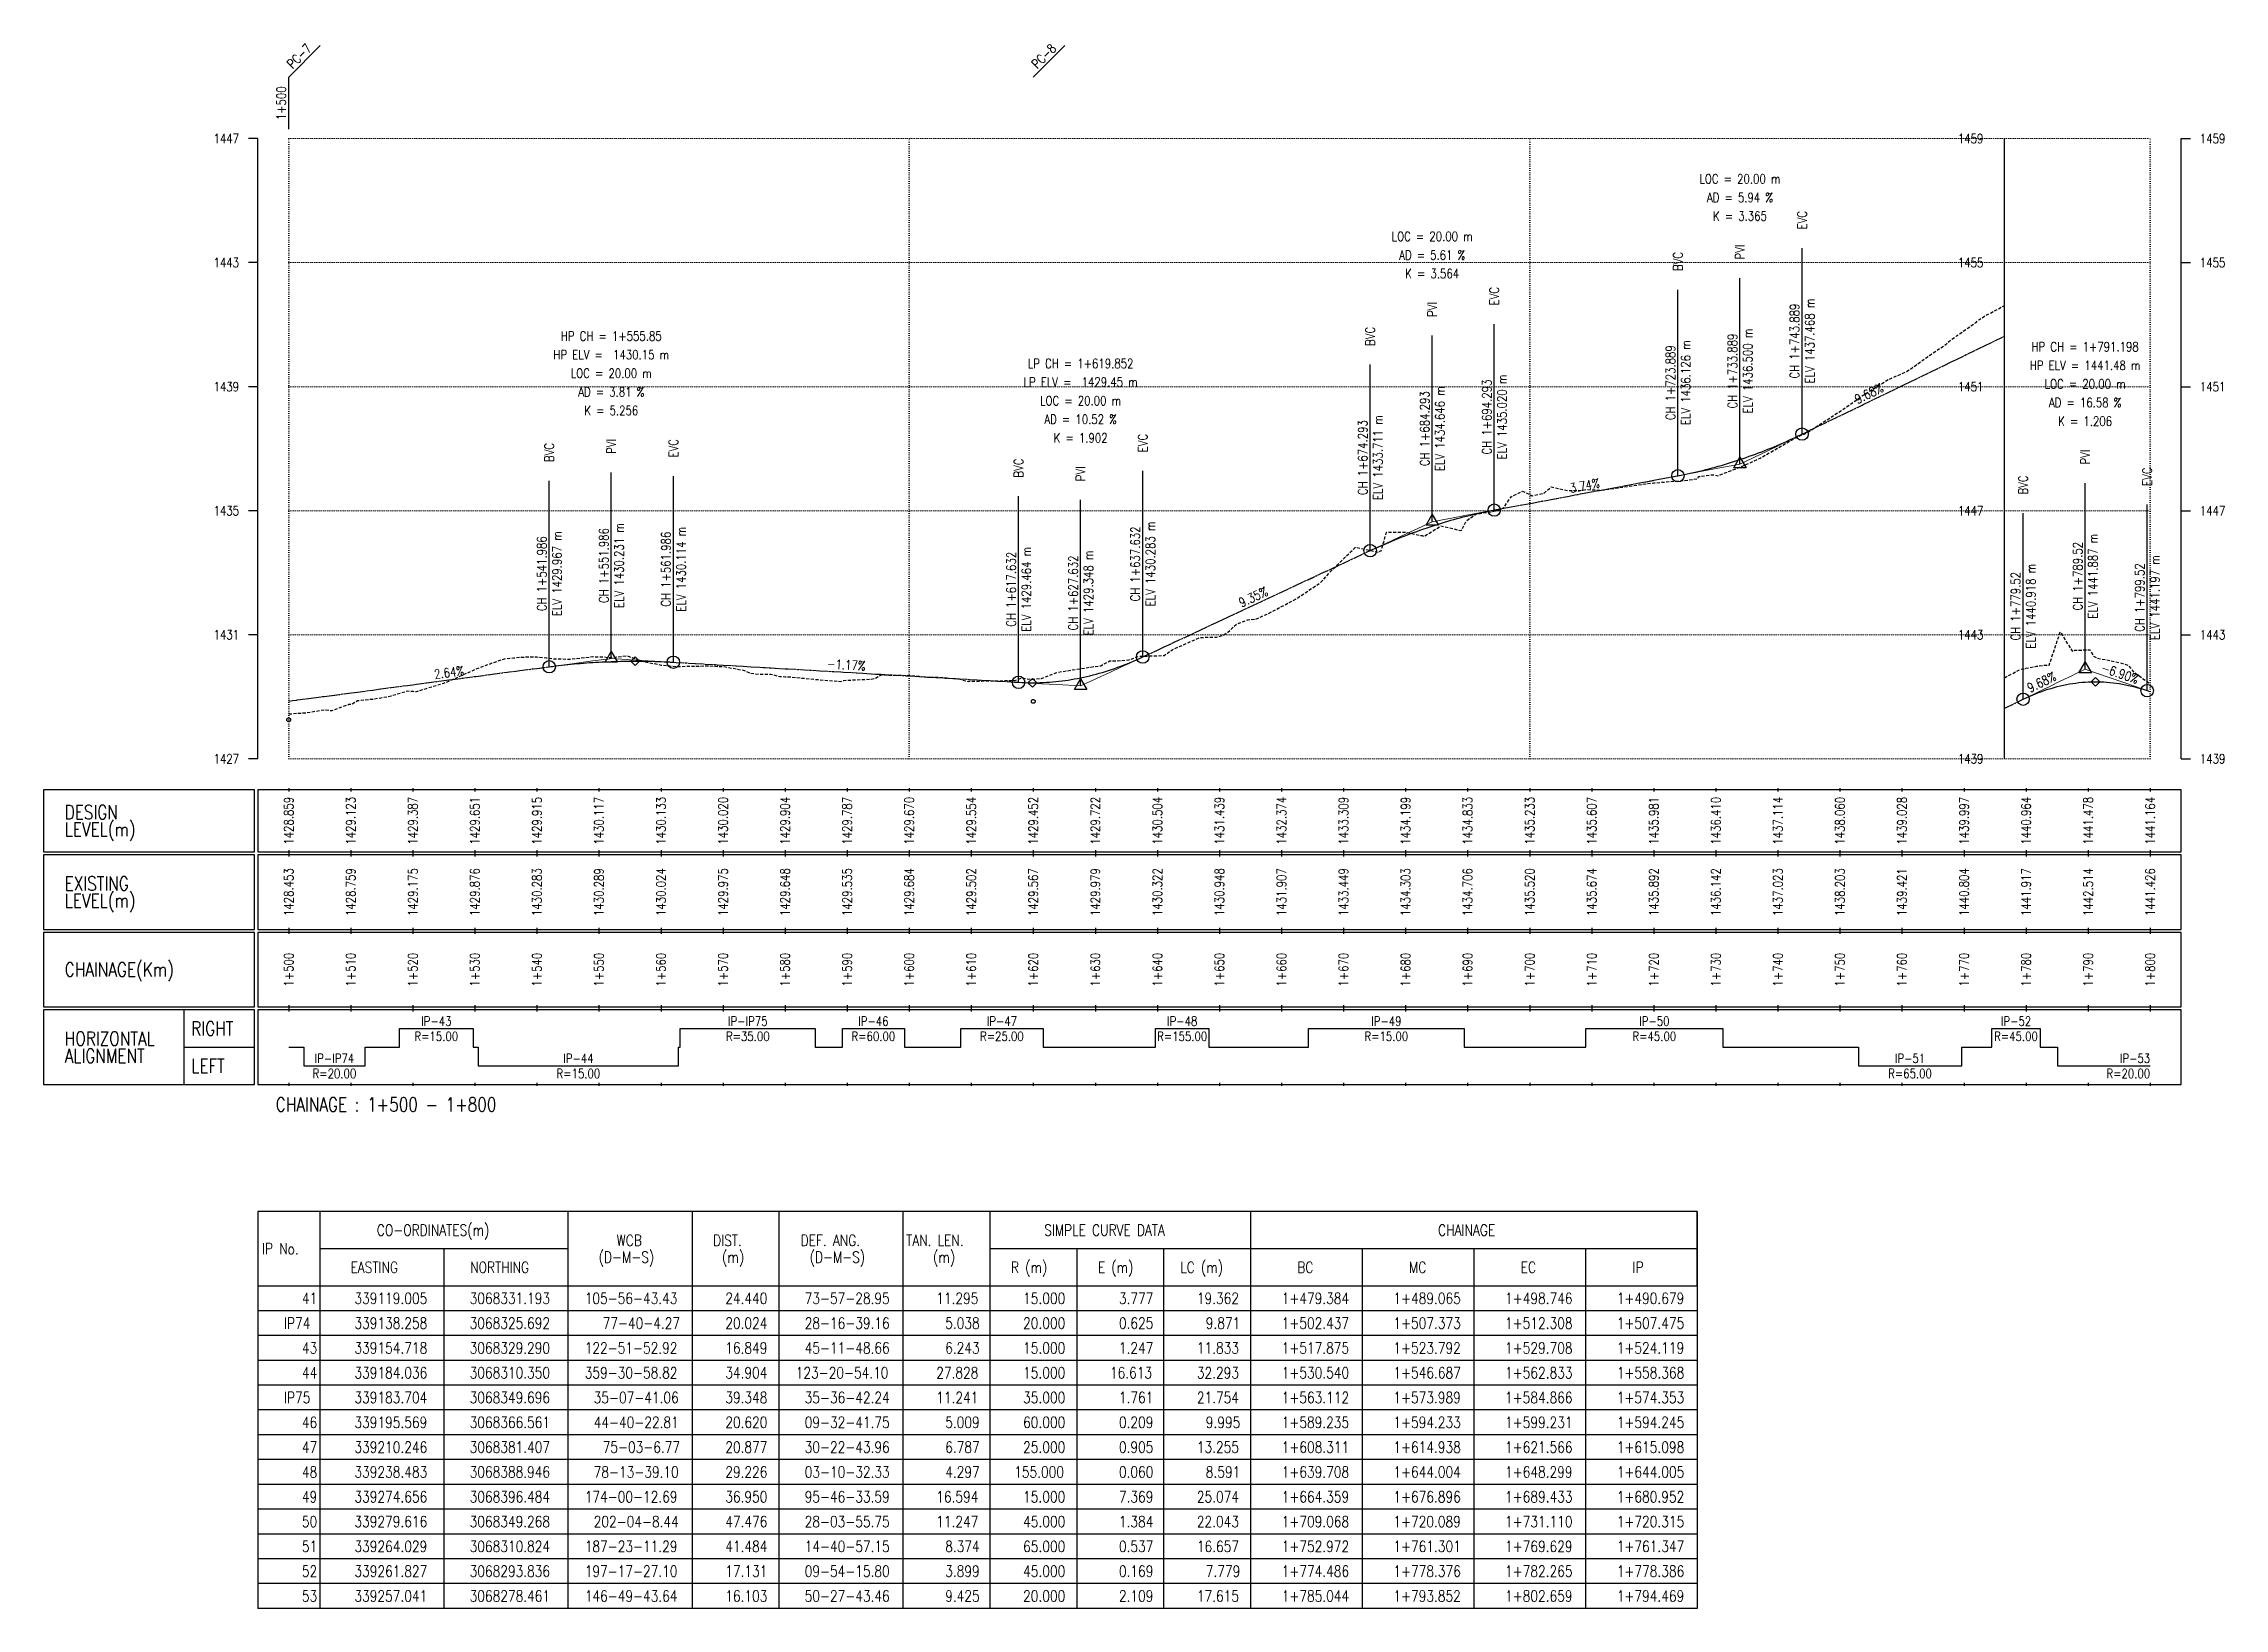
# Model space of a CAD drawing. Extents: x 337736 to 342003, y 3067251 to 3069533.
# Drawn here: x 340236.4 to 340587.8, y 3067250.7 to 3067503.1 of the extents above; entities that cross this region are included whole.
import ezdxf
from ezdxf.enums import TextEntityAlignment as Align

# ---------------------------------------------------------------- set-up
doc = ezdxf.new("R2010")
doc.units = 0
doc.header["$MEASUREMENT"] = 0
for name, pattern in [('Center', [2, 1.25, -0.25, 0.25, -0.25]), ('Dashed', [0.75, 0.5, -0.25]), ('Dot', [0.25, 0, -0.25])]:
    doc.linetypes.add(name, pattern=pattern)
for name, color, linetype, lineweight in [('Chainage Range', 7, 'Continuous', 25), ('Grids', 9, 'Dot', 13), ('PipeCulvert', 6, 'Continuous', 30), ('Vertical Alignment', 5, 'Center', 30), ('VIP Line', 2, 'Continuous', 5)]:
    doc.layers.add(name, color=color, linetype=linetype, lineweight=lineweight)
for name, color, linetype in [('Chainage_TXT', 7, 'Continuous'), ('DesignRL_TXT', 5, 'Continuous'), ('ExistRL_TXT', 3, 'Continuous'), ('GL', 3, 'Dashed'), ('Grade Text', 7, 'Continuous'), ('HC_Data', 7, 'Continuous'), ('HL Point', 2, 'Continuous'), ('Horizontal Alignment', 7, 'Continuous'), ('Remark', 7, 'Continuous'), ('Scale Line', 1, 'Continuous'), ('Title Box Text', 7, 'Continuous'), ('TitleBox', 7, 'Continuous'), ('VIP Mark', 7, 'Continuous')]:
    doc.layers.add(name, color=color, linetype=linetype)
doc.styles.get("Standard").update_dxf_attribs({"font": 'simplex.shx'})

msp = doc.modelspace()

# ---------------------------------------------------------------- texts
at = {"width": 0.8}
for s, p in [('1447', (340267.87, 3067487.73)), ('1443', (340267.87, 3067467.73)), ('1439', (340267.87, 3067447.73)), ('1435', (340267.87, 3067427.73)), ('1431', (340267.87, 3067407.73)), ('1427', (340267.87, 3067387.73))]:
    msp.add_text(s, height=1.5, dxfattribs=at).set_placement(p, align=Align.MIDDLE_RIGHT)
for s, p in [('1459', (340544.88, 3067486.98)), ('1455', (340544.88, 3067466.98)), ('1451', (340544.88, 3067446.98)), ('1447', (340544.88, 3067426.98)), ('1443', (340544.88, 3067406.98)), ('1439', (340544.88, 3067386.98))]:
    msp.add_text(s, height=1.5, dxfattribs=at).set_placement(p)
for s, p in [('1459', (340583.87, 3067487.73)), ('1455', (340583.87, 3067467.73)), ('1451', (340583.87, 3067447.73)), ('1447', (340583.87, 3067427.73)), ('1443', (340583.87, 3067407.73)), ('1439', (340583.87, 3067387.73))]:
    msp.add_text(s, height=1.5, dxfattribs=at).set_placement(p, align=Align.MIDDLE_LEFT)
at = {"layer": 'Chainage Range', "width": 0.8}
msp.add_text('CHAINAGE : 1+500 - 1+800', height=2.25, dxfattribs=at).set_placement((340273.78, 3067330.84))
at = {"layer": 'Chainage_TXT', "width": 0.8}
for s, p in [('1+500', (340275.87, 3067353.73)), ('1+510', (340285.87, 3067353.73)), ('1+520', (340295.87, 3067353.73)), ('1+530', (340305.87, 3067353.73)), ('1+540', (340315.87, 3067353.73)), ('1+550', (340325.87, 3067353.73)), ('1+560', (340335.87, 3067353.73)), ('1+570', (340345.87, 3067353.73)), ('1+580', (340355.87, 3067353.73)), ('1+590', (340365.87, 3067353.73)), ('1+600', (340375.87, 3067353.73)), ('1+610', (340385.87, 3067353.73)), ('1+620', (340395.87, 3067353.73)), ('1+630', (340405.87, 3067353.73)), ('1+640', (340415.87, 3067353.73)), ('1+650', (340425.87, 3067353.73)), ('1+660', (340435.87, 3067353.73)), ('1+670', (340445.87, 3067353.73)), ('1+680', (340455.87, 3067353.73)), ('1+690', (340465.87, 3067353.73)), ('1+700', (340475.87, 3067353.73)), ('1+710', (340485.87, 3067353.73)), ('1+720', (340495.87, 3067353.73)), ('1+730', (340505.87, 3067353.73)), ('1+740', (340515.87, 3067353.73)), ('1+750', (340525.87, 3067353.73)), ('1+760', (340535.87, 3067353.73)), ('1+770', (340545.87, 3067353.73)), ('1+780', (340555.87, 3067353.73)), ('1+790', (340565.87, 3067353.73)), ('1+800', (340575.87, 3067353.73)), ('1+800', (340575.87, 3067353.73))]:
    msp.add_text(s, height=1.5, rotation=90, dxfattribs=at).set_placement(p, align=Align.MIDDLE_CENTER)
at = {"layer": 'DesignRL_TXT', "width": 0.8}
for s, p in [('1428.859', (340275.87, 3067377.73)), ('1429.123', (340285.87, 3067377.73)), ('1429.387', (340295.87, 3067377.73)), ('1429.915', (340315.87, 3067377.73)), ('1430.117', (340325.87, 3067377.73)), ('1430.133', (340335.87, 3067377.73)), ('1430.020', (340345.87, 3067377.73)), ('1429.904', (340355.87, 3067377.73)), ('1429.787', (340365.87, 3067377.73)), ('1429.670', (340375.87, 3067377.73)), ('1429.554', (340385.87, 3067377.73)), ('1429.452', (340395.87, 3067377.73)), ('1429.722', (340405.87, 3067377.73)), ('1430.504', (340415.87, 3067377.73)), ('1431.439', (340425.87, 3067377.73)), ('1432.374', (340435.87, 3067377.73)), ('1433.309', (340445.87, 3067377.73)), ('1434.199', (340455.87, 3067377.73)), ('1434.833', (340465.87, 3067377.73)), ('1435.233', (340475.87, 3067377.73)), ('1435.607', (340485.87, 3067377.73)), ('1436.410', (340505.87, 3067377.73)), ('1437.114', (340515.87, 3067377.73)), ('1438.060', (340525.87, 3067377.73)), ('1439.028', (340535.87, 3067377.73)), ('1439.997', (340545.87, 3067377.73)), ('1440.964', (340555.87, 3067377.73)), ('1441.478', (340565.87, 3067377.73)), ('1441.164', (340575.87, 3067377.73)), ('1441.164', (340575.87, 3067377.73)), ('1429.651', (340305.87, 3067377.73)), ('1435.981', (340495.87, 3067377.73))]:
    msp.add_text(s, height=1.5, rotation=90, dxfattribs=at).set_placement(p, align=Align.MIDDLE_CENTER)
at = {"layer": 'ExistRL_TXT', "width": 0.8}
for s, p in [('1428.453', (340275.87, 3067366.23)), ('1428.759', (340285.87, 3067366.23)), ('1429.175', (340295.87, 3067366.23)), ('1429.876', (340305.87, 3067366.23)), ('1430.283', (340315.87, 3067366.23)), ('1430.289', (340325.87, 3067366.23)), ('1430.024', (340335.87, 3067366.23)), ('1429.975', (340345.87, 3067366.23)), ('1429.648', (340355.87, 3067366.23)), ('1429.535', (340365.87, 3067366.23)), ('1429.684', (340375.87, 3067366.23)), ('1429.502', (340385.87, 3067366.23)), ('1429.567', (340395.87, 3067366.23)), ('1429.979', (340405.87, 3067366.23)), ('1430.322', (340415.87, 3067366.23)), ('1430.948', (340425.87, 3067366.23)), ('1431.907', (340435.87, 3067366.23)), ('1433.449', (340445.87, 3067366.23)), ('1434.303', (340455.87, 3067366.23)), ('1434.706', (340465.87, 3067366.23)), ('1435.520', (340475.87, 3067366.23)), ('1435.674', (340485.87, 3067366.23)), ('1435.892', (340495.87, 3067366.23)), ('1436.142', (340505.87, 3067366.23)), ('1437.023', (340515.87, 3067366.23)), ('1438.203', (340525.87, 3067366.23)), ('1439.421', (340535.87, 3067366.23)), ('1440.804', (340545.87, 3067366.23)), ('1441.917', (340555.87, 3067366.23)), ('1442.514', (340565.87, 3067366.23)), ('1441.426', (340575.87, 3067366.23)), ('1441.426', (340575.87, 3067366.23))]:
    msp.add_text(s, height=1.5, rotation=90, dxfattribs=at).set_placement(p, align=Align.MIDDLE_CENTER)
at = {"layer": 'Grade Text', "width": 0.8}
for s, rotation, p in [('9.68%', 25.8329, (340531.07, 3067445.55)), ('3.74%', 10.5889, (340484.96, 3067430.6)), ('9.35%', 25.0576, (340431.83, 3067412.72)), ('2.64%', 7.5131, (340301.86, 3067400.46)), ('-1.17%', 356.6597, (340365.68, 3067401.68)), ('-6.90%', 340.9656, (340570.63, 3067400.36)), ('9.68%', 25.8329, (340558.89, 3067399.02))]:
    msp.add_text(s, height=1.5, rotation=rotation, dxfattribs=at).set_placement(p, align=Align.BOTTOM_CENTER)
at = {"layer": 'HC_Data', "width": 0.8}
for s, p in [('CO-ORDINATES(m)', (340290.07, 3067310.83)), ('WCB', (340328.71, 3067309.18)), ('DIST.', (340344.27, 3067309.18)), ('DEF. ANG.', (340358.39, 3067309.18)), ('TAN. LEN.', (340375.39, 3067309.18)), ('SIMPLE CURVE DATA', (340397.63, 3067310.83)), ('CHAINAGE', (340461.11, 3067310.83)), ('IP No.', (340271.55, 3067307.83)), ('(D-M-S)', (340325.83, 3067306.48)), ('(m)', (340345.71, 3067306.48)), ('(D-M-S)', (340359.83, 3067306.48)), ('(m)', (340379.71, 3067306.48)), ('EASTING', (340285.83, 3067304.83)), ('NORTHING', (340305.11, 3067304.83)), ('R (m)', (340392.27, 3067304.83)), ('E (m)', (340406.27, 3067304.83)), ('LC (m)', (340419.55, 3067304.83)), ('BC', (340438.43, 3067304.83)), ('MC', (340456.43, 3067304.83)), ('EC', (340474.43, 3067304.83)), ('IP', (340492.43, 3067304.83)), ('41', (340277.99, 3067299.83)), ('339119.005', (340286.47, 3067299.83)), ('3068331.193', (340305.03, 3067299.83)), ('105-56-43.43', (340323.59, 3067299.83)), ('24.440', (340346.23, 3067299.83)), ('73-57-28.95', (340359.03, 3067299.83)), ('11.295', (340380.23, 3067299.83)), ('15.000', (340394.23, 3067299.83)), ('3.777', (340409.67, 3067299.83)), ('19.362', (340422.23, 3067299.83)), ('1+479.384', (340435.91, 3067299.83)), ('1+489.065', (340453.91, 3067299.83)), ('1+498.746', (340471.91, 3067299.83)), ('1+490.679', (340489.91, 3067299.83)), ('IP74', (340275.11, 3067295.83)), ('339138.258', (340286.47, 3067295.83)), ('3068325.692', (340305.03, 3067295.83)), ('77-40-4.27', (340326.47, 3067295.83)), ('20.024', (340346.23, 3067295.83)), ('28-16-39.16', (340359.03, 3067295.83)), ('5.038', (340381.67, 3067295.83)), ('20.000', (340394.23, 3067295.83)), ('0.625', (340409.67, 3067295.83)), ('9.871', (340423.67, 3067295.83)), ('1+502.437', (340435.91, 3067295.83)), ('1+507.373', (340453.91, 3067295.83)), ('1+512.308', (340471.91, 3067295.83)), ('1+507.475', (340489.91, 3067295.83)), ('43', (340277.99, 3067291.83)), ('339154.718', (340286.47, 3067291.83)), ('3068329.290', (340305.03, 3067291.83)), ('122-51-52.92', (340323.59, 3067291.83)), ('16.849', (340346.23, 3067291.83)), ('45-11-48.66', (340359.03, 3067291.83)), ('6.243', (340381.67, 3067291.83)), ('15.000', (340394.23, 3067291.83)), ('1.247', (340409.67, 3067291.83)), ('11.833', (340422.23, 3067291.83)), ('1+517.875', (340435.91, 3067291.83)), ('1+523.792', (340453.91, 3067291.83)), ('1+529.708', (340471.91, 3067291.83)), ('1+524.119', (340489.91, 3067291.83)), ('44', (340277.99, 3067287.83)), ('339184.036', (340286.47, 3067287.83)), ('3068310.350', (340305.03, 3067287.83)), ('359-30-58.82', (340323.59, 3067287.83)), ('34.904', (340346.23, 3067287.83)), ('123-20-54.10', (340357.59, 3067287.83)), ('27.828', (340380.23, 3067287.83)), ('15.000', (340394.23, 3067287.83)), ('16.613', (340408.23, 3067287.83)), ('32.293', (340422.23, 3067287.83)), ('1+530.540', (340435.91, 3067287.83)), ('1+546.687', (340453.91, 3067287.83)), ('1+562.833', (340471.91, 3067287.83)), ('1+558.368', (340489.91, 3067287.83)), ('IP75', (340275.11, 3067283.83)), ('339183.704', (340286.47, 3067283.83)), ('3068349.696', (340305.03, 3067283.83)), ('35-07-41.06', (340325.03, 3067283.83)), ('39.348', (340346.23, 3067283.83)), ('35-36-42.24', (340359.03, 3067283.83)), ('11.241', (340380.23, 3067283.83)), ('35.000', (340394.23, 3067283.83)), ('1.761', (340409.67, 3067283.83)), ('21.754', (340422.23, 3067283.83)), ('1+563.112', (340435.91, 3067283.83)), ('1+573.989', (340453.91, 3067283.83)), ('1+584.866', (340471.91, 3067283.83)), ('1+574.353', (340489.91, 3067283.83)), ('46', (340277.99, 3067279.83)), ('339195.569', (340286.47, 3067279.83)), ('3068366.561', (340305.03, 3067279.83)), ('44-40-22.81', (340325.03, 3067279.83)), ('20.620', (340346.23, 3067279.83)), ('09-32-41.75', (340359.03, 3067279.83)), ('5.009', (340381.67, 3067279.83)), ('60.000', (340394.23, 3067279.83)), ('0.209', (340409.67, 3067279.83)), ('9.995', (340423.67, 3067279.83)), ('1+589.235', (340435.91, 3067279.83)), ('1+594.233', (340453.91, 3067279.83)), ('1+599.231', (340471.91, 3067279.83)), ('1+594.245', (340489.91, 3067279.83)), ('47', (340277.99, 3067275.83)), ('339210.246', (340286.47, 3067275.83)), ('3068381.407', (340305.03, 3067275.83)), ('75-03-6.77', (340326.47, 3067275.83)), ('20.877', (340346.23, 3067275.83)), ('30-22-43.96', (340359.03, 3067275.83)), ('6.787', (340381.67, 3067275.83)), ('25.000', (340394.23, 3067275.83)), ('0.905', (340409.67, 3067275.83)), ('13.255', (340422.23, 3067275.83)), ('1+608.311', (340435.91, 3067275.83)), ('1+614.938', (340453.91, 3067275.83)), ('1+621.566', (340471.91, 3067275.83)), ('1+615.098', (340489.91, 3067275.83)), ('48', (340277.99, 3067271.83)), ('339238.483', (340286.47, 3067271.83)), ('3068388.946', (340305.03, 3067271.83)), ('78-13-39.10', (340325.03, 3067271.83)), ('29.226', (340346.23, 3067271.83)), ('03-10-32.33', (340359.03, 3067271.83)), ('4.297', (340381.67, 3067271.83)), ('155.000', (340392.79, 3067271.83)), ('0.060', (340409.67, 3067271.83)), ('8.591', (340423.67, 3067271.83)), ('1+639.708', (340435.91, 3067271.83)), ('1+644.004', (340453.91, 3067271.83)), ('1+648.299', (340471.91, 3067271.83)), ('1+644.005', (340489.91, 3067271.83)), ('49', (340277.99, 3067267.83)), ('339274.656', (340286.47, 3067267.83)), ('3068396.484', (340305.03, 3067267.83)), ('174-00-12.69', (340323.59, 3067267.83)), ('36.950', (340346.23, 3067267.83)), ('95-46-33.59', (340359.03, 3067267.83)), ('16.594', (340380.23, 3067267.83)), ('15.000', (340394.23, 3067267.83)), ('7.369', (340409.67, 3067267.83)), ('25.074', (340422.23, 3067267.83)), ('1+664.359', (340435.91, 3067267.83)), ('1+676.896', (340453.91, 3067267.83)), ('1+689.433', (340471.91, 3067267.83)), ('1+680.952', (340489.91, 3067267.83)), ('50', (340277.99, 3067263.83)), ('339279.616', (340286.47, 3067263.83)), ('3068349.268', (340305.03, 3067263.83)), ('202-04-8.44', (340325.03, 3067263.83)), ('47.476', (340346.23, 3067263.83)), ('28-03-55.75', (340359.03, 3067263.83)), ('11.247', (340380.23, 3067263.83)), ('45.000', (340394.23, 3067263.83)), ('1.384', (340409.67, 3067263.83)), ('22.043', (340422.23, 3067263.83)), ('1+709.068', (340435.91, 3067263.83)), ('1+720.089', (340453.91, 3067263.83)), ('1+731.110', (340471.91, 3067263.83)), ('1+720.315', (340489.91, 3067263.83)), ('51', (340277.99, 3067259.83)), ('339264.029', (340286.47, 3067259.83)), ('3068310.824', (340305.03, 3067259.83)), ('187-23-11.29', (340323.59, 3067259.83)), ('41.484', (340346.23, 3067259.83)), ('14-40-57.15', (340359.03, 3067259.83)), ('8.374', (340381.67, 3067259.83)), ('65.000', (340394.23, 3067259.83)), ('0.537', (340409.67, 3067259.83)), ('16.657', (340422.23, 3067259.83)), ('1+752.972', (340435.91, 3067259.83)), ('1+761.301', (340453.91, 3067259.83)), ('1+769.629', (340471.91, 3067259.83)), ('1+761.347', (340489.91, 3067259.83)), ('52', (340277.99, 3067255.83)), ('339261.827', (340286.47, 3067255.83)), ('3068293.836', (340305.03, 3067255.83)), ('197-17-27.10', (340323.59, 3067255.83)), ('17.131', (340346.23, 3067255.83)), ('09-54-15.80', (340359.03, 3067255.83)), ('3.899', (340381.67, 3067255.83)), ('45.000', (340394.23, 3067255.83)), ('0.169', (340409.67, 3067255.83)), ('7.779', (340423.67, 3067255.83)), ('1+774.486', (340435.91, 3067255.83)), ('1+778.376', (340453.91, 3067255.83)), ('1+782.265', (340471.91, 3067255.83)), ('1+778.386', (340489.91, 3067255.83)), ('53', (340277.99, 3067251.83)), ('339257.041', (340286.47, 3067251.83)), ('3068278.461', (340305.03, 3067251.83)), ('146-49-43.64', (340323.59, 3067251.83)), ('16.103', (340346.23, 3067251.83)), ('50-27-43.46', (340359.03, 3067251.83)), ('9.425', (340381.67, 3067251.83)), ('20.000', (340394.23, 3067251.83)), ('2.109', (340409.67, 3067251.83)), ('17.615', (340422.23, 3067251.83)), ('1+785.044', (340435.91, 3067251.83)), ('1+793.852', (340453.91, 3067251.83)), ('1+802.659', (340471.91, 3067251.83)), ('1+794.469', (340489.91, 3067251.83))]:
    msp.add_text(s, height=1.8, dxfattribs=at).set_placement(p)
at = {"layer": 'Horizontal Alignment', "width": 0.8}
for s, p in [('IP-43', (340299.66, 3067344.23)), ('IP-IP75', (340349.86, 3067344.23)), ('IP-46', (340370.1, 3067344.23)), ('IP-47', (340390.81, 3067344.23)), ('IP-48', (340419.87, 3067344.23)), ('IP-49', (340452.77, 3067344.23)), ('IP-50', (340495.96, 3067344.23)), ('IP-52', (340554.25, 3067344.23)), ('IP-IP74', (340283.24, 3067338.23)), ('IP-44', (340322.56, 3067338.23)), ('IP-51', (340537.17, 3067338.23))]:
    msp.add_text(s, height=1.5, dxfattribs=at).set_placement(p, align=Align.BOTTOM_CENTER)
for s, p in [('R=15.00', (340299.66, 3067343.73)), ('R=35.00', (340349.86, 3067343.73)), ('R=60.00', (340370.1, 3067343.73)), ('R=25.00', (340390.81, 3067343.73)), ('R=155.00', (340419.87, 3067343.73)), ('R=15.00', (340452.77, 3067343.73)), ('R=45.00', (340495.96, 3067343.73)), ('R=45.00', (340554.25, 3067343.73)), ('R=20.00', (340283.24, 3067337.73)), ('R=15.00', (340322.56, 3067337.73)), ('R=65.00', (340537.17, 3067337.73))]:
    msp.add_text(s, height=1.5, dxfattribs=at).set_placement(p, align=Align.TOP_CENTER)
msp.add_text('IP-53', height=1.5, dxfattribs=at).set_placement((340575.87, 3067338.23), align=Align.BOTTOM_RIGHT)
msp.add_text('R=20.00', height=1.5, dxfattribs=at).set_placement((340575.87, 3067337.73), align=Align.TOP_RIGHT)
at = {"layer": 'Remark', "width": 0.8}
for s, rotation, p in [('PC-7', 45, (340278.42, 3067500.18)), ('PC-8', 45, (340398.42, 3067500.18)), ('1+500', 90, (340275.87, 3067493.43))]:
    msp.add_text(s, height=1.5, rotation=rotation, dxfattribs=at).set_placement(p, align=Align.BOTTOM_CENTER)
at = {"layer": 'Title Box Text', "width": 0.8}
for s, p in [('DESIGN', (340239.77, 3067377.98)), ('LEVEL(m)', (340239.77, 3067375.23)), ('EXISTING', (340239.77, 3067366.48)), ('LEVEL(m)', (340239.77, 3067363.73)), ('CHAINAGE(Km)', (340239.77, 3067352.61)), ('HORIZONTAL', (340239.77, 3067341.48)), ('RIGHT', (340260.17, 3067343.11)), ('ALIGNMENT', (340239.77, 3067338.73)), ('LEFT', (340260.17, 3067337.11))]:
    msp.add_text(s, height=2.25, dxfattribs=at).set_placement(p)
at = {"layer": 'VIP Mark', "width": 0.8}
for s, p in [('LOC = 20.00 m', (340509.76, 3067481.24)), ('AD = 5.94 %', (340509.76, 3067478.24)), ('LOC = 20.00 m', (340460.16, 3067471.96)), ('K = 3.365', (340509.76, 3067475.24)), ('AD = 5.61 %', (340460.16, 3067468.96)), ('K = 3.564', (340460.16, 3067465.96)), ('HP CH = 1+555.85', (340327.86, 3067455.89)), ('HP ELV =  1430.15 m', (340327.86, 3067452.89)), ('LP CH = 1+619.852', (340403.5, 3067451.47)), ('HP ELV = 1441.48 m', (340565.39, 3067451.17)), ('HP CH = 1+791.198', (340565.39, 3067454.17)), ('LOC = 20.00 m', (340327.86, 3067449.89)), ('LP ELV =  1429.45 m', (340403.5, 3067448.47)), ('LOC = 20.00 m', (340565.39, 3067448.17)), ('AD = 3.81 %', (340327.86, 3067446.89)), ('K = 5.256', (340327.86, 3067443.89)), ('LOC = 20.00 m', (340403.5, 3067445.47)), ('AD = 16.58 %', (340565.39, 3067445.17)), ('AD = 10.52 %', (340403.5, 3067442.47)), ('K = 1.206', (340565.39, 3067442.17)), ('K = 1.902', (340403.5, 3067439.47))]:
    msp.add_text(s, height=1.5, dxfattribs=at).set_placement(p, align=Align.MIDDLE_CENTER)
for s, p in [('EVC', (340519.76, 3067473.08)), ('BVC', (340499.76, 3067466.37)), ('PVI', (340509.76, 3067468.24)), ('EVC', (340470.16, 3067460.83)), ('PVI', (340460.16, 3067458.96)), ('BVC', (340450.16, 3067454.29)), ('BVC', (340317.86, 3067435.57)), ('PVI', (340327.86, 3067436.89)), ('EVC', (340337.86, 3067436.3)), ('EVC', (340413.5, 3067437.15)), ('BVC', (340393.5, 3067433.06)), ('PVI', (340403.5, 3067432.47)), ('PVI', (340565.39, 3067435.17)), ('EVC', (340575.39, 3067431.72)), ('BVC', (340555.39, 3067430.33))]:
    msp.add_text(s, height=1.5, rotation=90, dxfattribs=at).set_placement(p, align=Align.MIDDLE_LEFT)
for s, p in [('CH 1+743.889', (340519.76, 3067455.08)), ('CH 1+733.889', (340509.76, 3067450.24)), ('CH 1+723.889', (340499.76, 3067448.37)), ('CH 1+694.293', (340470.16, 3067442.83)), ('CH 1+684.293', (340460.16, 3067440.96)), ('CH 1+674.293', (340450.16, 3067436.29)), ('CH 1+541.986', (340317.86, 3067417.57)), ('CH 1+551.986', (340327.86, 3067418.89)), ('CH 1+561.986', (340337.86, 3067418.3)), ('CH 1+637.632', (340413.5, 3067419.15)), ('CH 1+617.632', (340393.5, 3067415.06)), ('CH 1+627.632', (340403.5, 3067414.47)), ('CH 1+789.52', (340565.39, 3067417.17)), ('CH 1+779.52', (340555.39, 3067412.33)), ('CH 1+799.52', (340575.39, 3067413.72))]:
    msp.add_text(s, height=1.5, rotation=90, dxfattribs=at).set_placement(p, align=Align.BOTTOM_CENTER)
for s, p in [('ELV 1437.468 m', (340520.26, 3067455.08)), ('ELV 1436.500 m', (340510.26, 3067450.24)), ('ELV 1436.126 m', (340500.26, 3067448.37)), ('ELV 1435.020 m', (340470.66, 3067442.83)), ('ELV 1434.646 m', (340460.66, 3067440.96)), ('ELV 1433.711 m', (340450.66, 3067436.29)), ('ELV 1429.967 m', (340318.36, 3067417.57)), ('ELV 1430.231 m', (340328.36, 3067418.89)), ('ELV 1430.114 m', (340338.36, 3067418.3)), ('ELV 1430.283 m', (340414, 3067419.15)), ('ELV 1441.887 m', (340565.89, 3067417.17)), ('ELV 1429.464 m', (340394, 3067415.06)), ('ELV 1429.348 m', (340404, 3067414.47)), ('ELV 1441.197 m', (340575.89, 3067413.72)), ('ELV 1440.918 m', (340555.89, 3067412.33))]:
    msp.add_text(s, height=1.5, rotation=90, dxfattribs=at).set_placement(p, align=Align.TOP_CENTER)

# ---------------------------------------------------------------- linework, layer by layer
at = {"layer": 'GL', "flags": 128}
for points in [[(340275.87, 3067395), (340276.49, 3067395), (340277.14, 3067395.08), (340277.28, 3067395.08), (340278.7, 3067395.14), (340279.85, 3067395.35), (340281.57, 3067395.63), (340282.85, 3067395.5), (340285.57, 3067396.52), (340285.98, 3067396.53), (340286.96, 3067397.11), (340289.43, 3067397.37), (340290.71, 3067397.55), (340292.36, 3067397.88), (340295.01, 3067398.68), (340295.87, 3067398.61), (340296.45, 3067398.57), (340298.06, 3067399.09), (340300.85, 3067399.92), (340302.25, 3067400.51), (340302.29, 3067400.53), (340306.05, 3067402.2), (340308.67, 3067403.18), (340310.66, 3067403.87), (340312.13, 3067404), (340313.13, 3067404.12), (340315.26, 3067404.19), (340315.87, 3067404.15), (340317.37, 3067404.02), (340318.59, 3067403.86), (340321.15, 3067403.8), (340324.89, 3067404.2), (340326.67, 3067404.17), (340327.28, 3067404.03), (340327.86, 3067404.08), (340330.43, 3067404.33), (340330.87, 3067404.16), (340332.78, 3067403.48), (340335.87, 3067402.85), (340337.31, 3067402.7), (340338.29, 3067402.63), (340341.32, 3067402.65), (340341.38, 3067402.65), (340341.41, 3067402.64), (340342.93, 3067402.73), (340345.9, 3067402.61), (340349.13, 3067402.02), (340350.33, 3067401.52), (340351.77, 3067401.37), (340353.58, 3067401.4), (340355.02, 3067400.99), (340355.87, 3067400.97), (340356.35, 3067400.96), (340361.48, 3067400.47), (340364.85, 3067400.21), (340365.26, 3067400.38), (340368.41, 3067400.51), (340369.72, 3067400.57), (340370.45, 3067400.74), (340371.31, 3067401.25), (340373.27, 3067401.23), (340375.87, 3067401.16), (340376.76, 3067401.13), (340379.25, 3067400.87), (340380.15, 3067400.91), (340383.9, 3067400.61), (340385.36, 3067400.18), (340385.6, 3067400.24), (340387.54, 3067400.27), (340390.09, 3067400.29), (340391.58, 3067400.35), (340392.89, 3067400.38), (340393.99, 3067400.78), (340395.59, 3067400.54), (340395.87, 3067400.57), (340397.21, 3067400.7), (340399.65, 3067401.66), (340403.5, 3067402.27), (340405.16, 3067402.53), (340406.73, 3067402.74), (340408.18, 3067403.51), (340410.11, 3067403.57), (340411.3, 3067403.69), (340412.83, 3067404.25), (340415.87, 3067404.35), (340416.94, 3067404.38), (340418.27, 3067405.31), (340418.35, 3067405.36), (340422.75, 3067407.3), (340425.42, 3067407.35), (340426.5, 3067407.66), (340427.22, 3067408.15), (340428.61, 3067409.42), (340430.42, 3067410.15), (340431.72, 3067410.25), (340433.69, 3067411.12), (340435.87, 3067412.27), (340438.23, 3067413.52), (340442.23, 3067416.19), (340443.93, 3067418.09), (340447.78, 3067421.84), (340451.57, 3067421.03), (340451.73, 3067421.21), (340451.93, 3067421.26), (340452.8, 3067424.27), (340455.87, 3067424.25), (340455.96, 3067424.25), (340458.53, 3067423.71), (340458.86, 3067423.58), (340460.16, 3067424.41), (340461.57, 3067425.3), (340464.64, 3067424.56), (340464.9, 3067424.61), (340465.69, 3067426.14), (340467.19, 3067427.17), (340470.81, 3067427.77), (340471.73, 3067428.25), (340472.86, 3067429.96), (340474.72, 3067430.88), (340475.87, 3067430.34), (340476.27, 3067430.15), (340478.25, 3067430.6), (340479.33, 3067431.58), (340481.95, 3067430.97), (340484.04, 3067430.99), (340484.91, 3067431.14), (340487.39, 3067431.04), (340494.57, 3067432.06), (340495.87, 3067432.2), (340496.99, 3067432.3), (340499.35, 3067432.5), (340500.84, 3067432.61), (340502.98, 3067432.88), (340503.1, 3067433.23), (340505.38, 3067433.54), (340506.17, 3067433.38), (340507.76, 3067433.98), (340509.76, 3067434.74), (340509.83, 3067434.77), (340513.02, 3067436.21), (340514.47, 3067437.06), (340515.79, 3067437.81), (340515.87, 3067437.85), (340518.98, 3067439.62), (340520.46, 3067440.24), (340520.82, 3067440.46), (340526.88, 3067444.41), (340529.43, 3067446.24), (340529.61, 3067446.35), (340533.63, 3067448.87), (340535.87, 3067449.84), (340536.26, 3067450.01), (340537.18, 3067450.52), (340540.52, 3067452.93), (340542.77, 3067454.42), (340543.71, 3067455.25), (340544.66, 3067455.92), (340547.8, 3067458.09), (340548.26, 3067458.51), (340549.16, 3067459.08), (340552.38, 3067460.81)], [(340552.38, 3067400.81), (340552.58, 3067400.91), (340552.66, 3067400.95), (340554.95, 3067402.14), (340555.87, 3067402.32), (340557.56, 3067402.64), (340558.74, 3067402.8), (340559.57, 3067402.8), (340561.39, 3067408.19), (340563.33, 3067405.05), (340563.72, 3067405.23), (340565.39, 3067405.29), (340566.16, 3067405.32), (340566.73, 3067404.27), (340567.22, 3067404.01), (340571.48, 3067403.11), (340572.27, 3067402.85), (340573.2, 3067401.74), (340575.8, 3067399.88), (340575.87, 3067399.86)]]:
    msp.add_lwpolyline(points, dxfattribs=at)
at = {"layer": 'Grids'}
for p, q in [((340275.87, 3067487.73), (340575.87, 3067487.73)), ((340275.87, 3067387.73), (340275.87, 3067487.73)), ((340375.87, 3067387.73), (340375.87, 3067487.73)), ((340475.87, 3067387.73), (340475.87, 3067487.73)), ((340575.87, 3067387.73), (340575.87, 3067487.73)), ((340575.87, 3067387.73), (340575.87, 3067487.73)), ((340275.87, 3067467.73), (340575.87, 3067467.73)), ((340275.87, 3067447.73), (340575.87, 3067447.73)), ((340275.87, 3067427.73), (340575.87, 3067427.73)), ((340275.87, 3067407.73), (340575.87, 3067407.73)), ((340275.87, 3067387.73), (340575.87, 3067387.73))]:
    msp.add_line(p, q, dxfattribs=at)
at = {"layer": 'HC_Data'}
for p, q in [((340280.87, 3067314.73), (340280.87, 3067302.73)), ((340320.87, 3067314.73), (340320.87, 3067302.73)), ((340340.87, 3067314.73), (340340.87, 3067302.73)), ((340354.87, 3067314.73), (340354.87, 3067302.73)), ((340374.87, 3067314.73), (340374.87, 3067302.73)), ((340388.87, 3067314.73), (340388.87, 3067302.73)), ((340430.87, 3067314.73), (340430.87, 3067302.73)), ((340502.87, 3067314.73), (340502.87, 3067302.73)), ((340320.87, 3067308.73), (340280.87, 3067308.73)), ((340300.87, 3067308.73), (340300.87, 3067302.73)), ((340430.87, 3067308.73), (340388.87, 3067308.73)), ((340402.87, 3067308.73), (340402.87, 3067302.73)), ((340416.87, 3067308.73), (340416.87, 3067302.73)), ((340502.87, 3067308.73), (340430.87, 3067308.73)), ((340448.87, 3067308.73), (340448.87, 3067302.73)), ((340466.87, 3067308.73), (340466.87, 3067302.73)), ((340484.87, 3067308.73), (340484.87, 3067302.73)), ((340270.87, 3067302.73), (340270.87, 3067250.73)), ((340280.87, 3067302.73), (340280.87, 3067250.73)), ((340300.87, 3067302.73), (340300.87, 3067250.73)), ((340320.87, 3067302.73), (340320.87, 3067250.73)), ((340340.87, 3067302.73), (340340.87, 3067250.73)), ((340354.87, 3067302.73), (340354.87, 3067250.73)), ((340374.87, 3067302.73), (340374.87, 3067250.73)), ((340388.87, 3067302.73), (340388.87, 3067250.73)), ((340402.87, 3067302.73), (340402.87, 3067250.73)), ((340416.87, 3067302.73), (340416.87, 3067250.73)), ((340430.87, 3067302.73), (340430.87, 3067250.73)), ((340448.87, 3067302.73), (340448.87, 3067250.73)), ((340466.87, 3067302.73), (340466.87, 3067250.73)), ((340484.87, 3067302.73), (340484.87, 3067250.73)), ((340502.87, 3067302.73), (340502.87, 3067250.73)), ((340502.87, 3067298.73), (340270.87, 3067298.73)), ((340502.87, 3067294.73), (340270.87, 3067294.73)), ((340502.87, 3067290.73), (340270.87, 3067290.73)), ((340502.87, 3067286.73), (340270.87, 3067286.73)), ((340502.87, 3067282.73), (340270.87, 3067282.73)), ((340502.87, 3067278.73), (340270.87, 3067278.73)), ((340502.87, 3067274.73), (340270.87, 3067274.73)), ((340502.87, 3067270.73), (340270.87, 3067270.73)), ((340502.87, 3067266.73), (340270.87, 3067266.73)), ((340502.87, 3067262.73), (340270.87, 3067262.73)), ((340502.87, 3067258.73), (340270.87, 3067258.73)), ((340502.87, 3067254.73), (340270.87, 3067254.73)), ((340502.87, 3067250.73), (340270.87, 3067250.73))]:
    msp.add_line(p, q, dxfattribs=at)
msp.add_lwpolyline([(340270.87, 3067314.73), (340270.87, 3067302.73), (340502.87, 3067302.73), (340502.87, 3067314.73), (340270.87, 3067314.73)], dxfattribs=at)
at = {"layer": 'HL Point'}
for points in [[(340331.01, 3067403.48), (340331.72, 3067404.19), (340332.43, 3067403.48), (340331.72, 3067402.78), (340331.01, 3067403.48)], [(340395.01, 3067399.99), (340395.72, 3067400.7), (340396.43, 3067399.99), (340395.72, 3067399.29), (340395.01, 3067399.99)], [(340566.36, 3067400.15), (340567.07, 3067400.86), (340567.77, 3067400.15), (340567.07, 3067399.45), (340566.36, 3067400.15)]]:
    msp.add_lwpolyline(points, dxfattribs=at)
at = {"layer": 'Horizontal Alignment'}
msp.add_lwpolyline([(340275.87, 3067341.23), (340278.31, 3067341.23), (340278.31, 3067338.23), (340288.18, 3067338.23), (340288.18, 3067341.23), (340293.75, 3067341.23), (340293.75, 3067344.23), (340305.58, 3067344.23), (340305.58, 3067341.23), (340306.41, 3067341.23), (340306.41, 3067338.23), (340338.7, 3067338.23), (340338.7, 3067341.23), (340338.98, 3067341.23), (340338.98, 3067344.23), (340360.74, 3067344.23), (340360.74, 3067341.23), (340365.11, 3067341.23), (340365.11, 3067344.23), (340375.1, 3067344.23), (340375.1, 3067341.23), (340384.18, 3067341.23), (340384.18, 3067344.23), (340397.44, 3067344.23), (340397.44, 3067341.23), (340415.58, 3067341.23), (340415.58, 3067344.23), (340424.17, 3067344.23), (340424.17, 3067341.23), (340440.23, 3067341.23), (340440.23, 3067344.23), (340465.3, 3067344.23), (340465.3, 3067341.23), (340484.94, 3067341.23), (340484.94, 3067344.23), (340506.98, 3067344.23), (340506.98, 3067341.23), (340528.84, 3067341.23), (340528.84, 3067338.23), (340545.5, 3067338.23), (340545.5, 3067341.23), (340550.36, 3067341.23), (340550.36, 3067344.23), (340558.14, 3067344.23), (340558.14, 3067341.23), (340560.91, 3067341.23), (340560.91, 3067338.23), (340575.87, 3067338.23)], dxfattribs=at)
at = {"layer": 'PipeCulvert'}
for centre in [(340395.87, 3067396.99), (340275.87, 3067394.03)]:
    msp.add_circle(centre, 0.3, dxfattribs=at)
at = {"layer": 'Remark'}
for p, q in [((340275.87, 3067497.63), (340280.96, 3067502.73)), ((340395.87, 3067497.63), (340400.96, 3067502.73)), ((340275.87, 3067489.23), (340275.87, 3067497.63))]:
    msp.add_line(p, q, dxfattribs=at)
at = {"layer": 'Scale Line'}
for p, q in [((340270.87, 3067487.73), (340269.37, 3067487.73)), ((340270.87, 3067387.73), (340270.87, 3067487.73)), ((340552.38, 3067387.73), (340552.38, 3067487.73)), ((340580.87, 3067387.73), (340580.87, 3067487.73)), ((340580.87, 3067487.73), (340582.37, 3067487.73)), ((340270.87, 3067467.73), (340269.37, 3067467.73)), ((340580.87, 3067467.73), (340582.37, 3067467.73)), ((340270.87, 3067447.73), (340269.37, 3067447.73)), ((340580.87, 3067447.73), (340582.37, 3067447.73)), ((340270.87, 3067427.73), (340269.37, 3067427.73)), ((340580.87, 3067427.73), (340582.37, 3067427.73)), ((340270.87, 3067407.73), (340269.37, 3067407.73)), ((340580.87, 3067407.73), (340582.37, 3067407.73)), ((340270.87, 3067387.73), (340269.37, 3067387.73)), ((340580.87, 3067387.73), (340582.37, 3067387.73))]:
    msp.add_line(p, q, dxfattribs=at)
at = {"layer": 'TitleBox'}
for p, q in [((340275.87, 3067382.98), (340275.87, 3067382.48)), ((340285.87, 3067382.98), (340285.87, 3067382.48)), ((340295.87, 3067382.98), (340295.87, 3067382.48)), ((340305.87, 3067382.98), (340305.87, 3067382.48)), ((340315.87, 3067382.98), (340315.87, 3067382.48)), ((340325.87, 3067382.98), (340325.87, 3067382.48)), ((340335.87, 3067382.98), (340335.87, 3067382.48)), ((340345.87, 3067382.98), (340345.87, 3067382.48)), ((340355.87, 3067382.98), (340355.87, 3067382.48)), ((340365.87, 3067382.98), (340365.87, 3067382.48)), ((340375.87, 3067382.98), (340375.87, 3067382.48)), ((340385.87, 3067382.98), (340385.87, 3067382.48)), ((340395.87, 3067382.98), (340395.87, 3067382.48)), ((340405.87, 3067382.98), (340405.87, 3067382.48)), ((340415.87, 3067382.98), (340415.87, 3067382.48)), ((340425.87, 3067382.98), (340425.87, 3067382.48)), ((340435.87, 3067382.98), (340435.87, 3067382.48)), ((340445.87, 3067382.98), (340445.87, 3067382.48)), ((340455.87, 3067382.98), (340455.87, 3067382.48)), ((340465.87, 3067382.98), (340465.87, 3067382.48)), ((340475.87, 3067382.98), (340475.87, 3067382.48)), ((340485.87, 3067382.98), (340485.87, 3067382.48)), ((340495.87, 3067382.98), (340495.87, 3067382.48)), ((340505.87, 3067382.98), (340505.87, 3067382.48)), ((340515.87, 3067382.98), (340515.87, 3067382.48)), ((340525.87, 3067382.98), (340525.87, 3067382.48)), ((340535.87, 3067382.98), (340535.87, 3067382.48)), ((340545.87, 3067382.98), (340545.87, 3067382.48)), ((340555.87, 3067382.98), (340555.87, 3067382.48)), ((340565.87, 3067382.98), (340565.87, 3067382.48)), ((340575.87, 3067382.98), (340575.87, 3067382.48)), ((340575.87, 3067382.98), (340575.87, 3067382.48)), ((340275.87, 3067372.98), (340275.87, 3067372.48)), ((340275.87, 3067372.48), (340275.87, 3067371.98)), ((340285.87, 3067372.98), (340285.87, 3067372.48)), ((340285.87, 3067372.48), (340285.87, 3067371.98)), ((340295.87, 3067372.98), (340295.87, 3067372.48)), ((340295.87, 3067372.48), (340295.87, 3067371.98)), ((340305.87, 3067372.98), (340305.87, 3067372.48)), ((340305.87, 3067372.48), (340305.87, 3067371.98)), ((340315.87, 3067372.98), (340315.87, 3067372.48)), ((340315.87, 3067372.48), (340315.87, 3067371.98)), ((340325.87, 3067372.98), (340325.87, 3067372.48)), ((340325.87, 3067372.48), (340325.87, 3067371.98)), ((340335.87, 3067372.98), (340335.87, 3067372.48)), ((340335.87, 3067372.48), (340335.87, 3067371.98)), ((340345.87, 3067372.98), (340345.87, 3067372.48)), ((340345.87, 3067372.48), (340345.87, 3067371.98)), ((340355.87, 3067372.98), (340355.87, 3067372.48)), ((340355.87, 3067372.48), (340355.87, 3067371.98)), ((340365.87, 3067372.98), (340365.87, 3067372.48)), ((340365.87, 3067372.48), (340365.87, 3067371.98)), ((340375.87, 3067372.98), (340375.87, 3067372.48)), ((340375.87, 3067372.48), (340375.87, 3067371.98)), ((340385.87, 3067372.98), (340385.87, 3067372.48)), ((340385.87, 3067372.48), (340385.87, 3067371.98)), ((340395.87, 3067372.98), (340395.87, 3067372.48)), ((340395.87, 3067372.48), (340395.87, 3067371.98)), ((340405.87, 3067372.98), (340405.87, 3067372.48)), ((340405.87, 3067372.48), (340405.87, 3067371.98)), ((340415.87, 3067372.98), (340415.87, 3067372.48)), ((340415.87, 3067372.48), (340415.87, 3067371.98)), ((340425.87, 3067372.98), (340425.87, 3067372.48)), ((340425.87, 3067372.48), (340425.87, 3067371.98)), ((340435.87, 3067372.98), (340435.87, 3067372.48)), ((340435.87, 3067372.48), (340435.87, 3067371.98)), ((340445.87, 3067372.98), (340445.87, 3067372.48)), ((340445.87, 3067372.48), (340445.87, 3067371.98)), ((340455.87, 3067372.98), (340455.87, 3067372.48)), ((340455.87, 3067372.48), (340455.87, 3067371.98)), ((340465.87, 3067372.98), (340465.87, 3067372.48)), ((340465.87, 3067372.48), (340465.87, 3067371.98)), ((340475.87, 3067372.98), (340475.87, 3067372.48)), ((340475.87, 3067372.48), (340475.87, 3067371.98)), ((340485.87, 3067372.98), (340485.87, 3067372.48)), ((340485.87, 3067372.48), (340485.87, 3067371.98)), ((340495.87, 3067372.98), (340495.87, 3067372.48)), ((340495.87, 3067372.48), (340495.87, 3067371.98)), ((340505.87, 3067372.98), (340505.87, 3067372.48)), ((340505.87, 3067372.48), (340505.87, 3067371.98)), ((340515.87, 3067372.98), (340515.87, 3067372.48)), ((340515.87, 3067372.48), (340515.87, 3067371.98)), ((340525.87, 3067372.98), (340525.87, 3067372.48)), ((340525.87, 3067372.48), (340525.87, 3067371.98)), ((340535.87, 3067372.98), (340535.87, 3067372.48)), ((340535.87, 3067372.48), (340535.87, 3067371.98)), ((340545.87, 3067372.98), (340545.87, 3067372.48)), ((340545.87, 3067372.48), (340545.87, 3067371.98)), ((340555.87, 3067372.98), (340555.87, 3067372.48)), ((340555.87, 3067372.48), (340555.87, 3067371.98)), ((340565.87, 3067372.98), (340565.87, 3067372.48)), ((340565.87, 3067372.48), (340565.87, 3067371.98)), ((340575.87, 3067372.98), (340575.87, 3067372.48)), ((340575.87, 3067372.98), (340575.87, 3067372.48)), ((340575.87, 3067372.48), (340575.87, 3067371.98)), ((340575.87, 3067372.48), (340575.87, 3067371.98)), ((340275.87, 3067360.48), (340275.87, 3067359.98)), ((340285.87, 3067360.48), (340285.87, 3067359.98)), ((340295.87, 3067360.48), (340295.87, 3067359.98)), ((340305.87, 3067360.48), (340305.87, 3067359.98)), ((340315.87, 3067360.48), (340315.87, 3067359.98)), ((340325.87, 3067360.48), (340325.87, 3067359.98)), ((340335.87, 3067360.48), (340335.87, 3067359.98)), ((340345.87, 3067360.48), (340345.87, 3067359.98)), ((340355.87, 3067360.48), (340355.87, 3067359.98)), ((340365.87, 3067360.48), (340365.87, 3067359.98)), ((340375.87, 3067360.48), (340375.87, 3067359.98)), ((340385.87, 3067360.48), (340385.87, 3067359.98)), ((340395.87, 3067360.48), (340395.87, 3067359.98)), ((340405.87, 3067360.48), (340405.87, 3067359.98)), ((340415.87, 3067360.48), (340415.87, 3067359.98)), ((340425.87, 3067360.48), (340425.87, 3067359.98)), ((340435.87, 3067360.48), (340435.87, 3067359.98)), ((340445.87, 3067360.48), (340445.87, 3067359.98)), ((340455.87, 3067360.48), (340455.87, 3067359.98)), ((340465.87, 3067360.48), (340465.87, 3067359.98)), ((340475.87, 3067360.48), (340475.87, 3067359.98)), ((340485.87, 3067360.48), (340485.87, 3067359.98)), ((340495.87, 3067360.48), (340495.87, 3067359.98)), ((340505.87, 3067360.48), (340505.87, 3067359.98)), ((340515.87, 3067360.48), (340515.87, 3067359.98)), ((340525.87, 3067360.48), (340525.87, 3067359.98)), ((340535.87, 3067360.48), (340535.87, 3067359.98)), ((340545.87, 3067360.48), (340545.87, 3067359.98)), ((340555.87, 3067360.48), (340555.87, 3067359.98)), ((340565.87, 3067360.48), (340565.87, 3067359.98)), ((340575.87, 3067360.48), (340575.87, 3067359.98)), ((340575.87, 3067360.48), (340575.87, 3067359.98)), ((340275.87, 3067359.98), (340275.87, 3067359.48)), ((340285.87, 3067359.98), (340285.87, 3067359.48)), ((340295.87, 3067359.98), (340295.87, 3067359.48)), ((340305.87, 3067359.98), (340305.87, 3067359.48)), ((340315.87, 3067359.98), (340315.87, 3067359.48)), ((340325.87, 3067359.98), (340325.87, 3067359.48)), ((340335.87, 3067359.98), (340335.87, 3067359.48)), ((340345.87, 3067359.98), (340345.87, 3067359.48)), ((340355.87, 3067359.98), (340355.87, 3067359.48)), ((340365.87, 3067359.98), (340365.87, 3067359.48)), ((340375.87, 3067359.98), (340375.87, 3067359.48)), ((340385.87, 3067359.98), (340385.87, 3067359.48)), ((340395.87, 3067359.98), (340395.87, 3067359.48)), ((340405.87, 3067359.98), (340405.87, 3067359.48)), ((340415.87, 3067359.98), (340415.87, 3067359.48)), ((340425.87, 3067359.98), (340425.87, 3067359.48)), ((340435.87, 3067359.98), (340435.87, 3067359.48)), ((340445.87, 3067359.98), (340445.87, 3067359.48)), ((340455.87, 3067359.98), (340455.87, 3067359.48)), ((340465.87, 3067359.98), (340465.87, 3067359.48)), ((340475.87, 3067359.98), (340475.87, 3067359.48)), ((340485.87, 3067359.98), (340485.87, 3067359.48)), ((340495.87, 3067359.98), (340495.87, 3067359.48)), ((340505.87, 3067359.98), (340505.87, 3067359.48)), ((340515.87, 3067359.98), (340515.87, 3067359.48)), ((340525.87, 3067359.98), (340525.87, 3067359.48)), ((340535.87, 3067359.98), (340535.87, 3067359.48)), ((340545.87, 3067359.98), (340545.87, 3067359.48)), ((340555.87, 3067359.98), (340555.87, 3067359.48)), ((340565.87, 3067359.98), (340565.87, 3067359.48)), ((340575.87, 3067359.98), (340575.87, 3067359.48)), ((340575.87, 3067359.98), (340575.87, 3067359.48)), ((340259.04, 3067335.23), (340259.04, 3067347.23)), ((340275.87, 3067347.98), (340275.87, 3067347.48)), ((340275.87, 3067347.48), (340275.87, 3067346.98)), ((340285.87, 3067347.98), (340285.87, 3067347.48)), ((340285.87, 3067347.48), (340285.87, 3067346.98)), ((340295.87, 3067347.98), (340295.87, 3067347.48)), ((340295.87, 3067347.48), (340295.87, 3067346.98)), ((340305.87, 3067347.98), (340305.87, 3067347.48)), ((340305.87, 3067347.48), (340305.87, 3067346.98)), ((340315.87, 3067347.98), (340315.87, 3067347.48)), ((340315.87, 3067347.48), (340315.87, 3067346.98)), ((340325.87, 3067347.98), (340325.87, 3067347.48)), ((340325.87, 3067347.48), (340325.87, 3067346.98)), ((340335.87, 3067347.98), (340335.87, 3067347.48)), ((340335.87, 3067347.48), (340335.87, 3067346.98)), ((340345.87, 3067347.98), (340345.87, 3067347.48)), ((340345.87, 3067347.48), (340345.87, 3067346.98)), ((340355.87, 3067347.98), (340355.87, 3067347.48)), ((340355.87, 3067347.48), (340355.87, 3067346.98)), ((340365.87, 3067347.98), (340365.87, 3067347.48)), ((340365.87, 3067347.48), (340365.87, 3067346.98)), ((340375.87, 3067347.98), (340375.87, 3067347.48)), ((340375.87, 3067347.48), (340375.87, 3067346.98)), ((340385.87, 3067347.98), (340385.87, 3067347.48)), ((340385.87, 3067347.48), (340385.87, 3067346.98)), ((340395.87, 3067347.98), (340395.87, 3067347.48)), ((340395.87, 3067347.48), (340395.87, 3067346.98)), ((340405.87, 3067347.98), (340405.87, 3067347.48)), ((340405.87, 3067347.48), (340405.87, 3067346.98)), ((340415.87, 3067347.98), (340415.87, 3067347.48)), ((340415.87, 3067347.48), (340415.87, 3067346.98)), ((340425.87, 3067347.98), (340425.87, 3067347.48)), ((340425.87, 3067347.48), (340425.87, 3067346.98)), ((340435.87, 3067347.98), (340435.87, 3067347.48)), ((340435.87, 3067347.48), (340435.87, 3067346.98)), ((340445.87, 3067347.98), (340445.87, 3067347.48)), ((340445.87, 3067347.48), (340445.87, 3067346.98)), ((340455.87, 3067347.98), (340455.87, 3067347.48)), ((340455.87, 3067347.48), (340455.87, 3067346.98)), ((340465.87, 3067347.98), (340465.87, 3067347.48)), ((340465.87, 3067347.48), (340465.87, 3067346.98)), ((340475.87, 3067347.98), (340475.87, 3067347.48)), ((340475.87, 3067347.48), (340475.87, 3067346.98)), ((340485.87, 3067347.98), (340485.87, 3067347.48)), ((340485.87, 3067347.48), (340485.87, 3067346.98)), ((340495.87, 3067347.98), (340495.87, 3067347.48)), ((340495.87, 3067347.48), (340495.87, 3067346.98)), ((340505.87, 3067347.98), (340505.87, 3067347.48)), ((340505.87, 3067347.48), (340505.87, 3067346.98)), ((340515.87, 3067347.98), (340515.87, 3067347.48)), ((340515.87, 3067347.48), (340515.87, 3067346.98)), ((340525.87, 3067347.98), (340525.87, 3067347.48)), ((340525.87, 3067347.48), (340525.87, 3067346.98)), ((340535.87, 3067347.98), (340535.87, 3067347.48)), ((340535.87, 3067347.48), (340535.87, 3067346.98)), ((340545.87, 3067347.98), (340545.87, 3067347.48)), ((340545.87, 3067347.48), (340545.87, 3067346.98)), ((340555.87, 3067347.98), (340555.87, 3067347.48)), ((340555.87, 3067347.48), (340555.87, 3067346.98)), ((340565.87, 3067347.98), (340565.87, 3067347.48)), ((340565.87, 3067347.48), (340565.87, 3067346.98)), ((340575.87, 3067347.98), (340575.87, 3067347.48)), ((340575.87, 3067347.98), (340575.87, 3067347.48)), ((340575.87, 3067347.48), (340575.87, 3067346.98)), ((340575.87, 3067347.48), (340575.87, 3067346.98)), ((340259.04, 3067341.23), (340270.37, 3067341.23)), ((340275.87, 3067335.48), (340275.87, 3067334.98)), ((340285.87, 3067335.48), (340285.87, 3067334.98)), ((340295.87, 3067335.48), (340295.87, 3067334.98)), ((340305.87, 3067335.48), (340305.87, 3067334.98)), ((340315.87, 3067335.48), (340315.87, 3067334.98)), ((340325.87, 3067335.48), (340325.87, 3067334.98)), ((340335.87, 3067335.48), (340335.87, 3067334.98)), ((340345.87, 3067335.48), (340345.87, 3067334.98)), ((340355.87, 3067335.48), (340355.87, 3067334.98)), ((340365.87, 3067335.48), (340365.87, 3067334.98)), ((340375.87, 3067335.48), (340375.87, 3067334.98)), ((340385.87, 3067335.48), (340385.87, 3067334.98)), ((340395.87, 3067335.48), (340395.87, 3067334.98)), ((340405.87, 3067335.48), (340405.87, 3067334.98)), ((340415.87, 3067335.48), (340415.87, 3067334.98)), ((340425.87, 3067335.48), (340425.87, 3067334.98)), ((340435.87, 3067335.48), (340435.87, 3067334.98)), ((340445.87, 3067335.48), (340445.87, 3067334.98)), ((340455.87, 3067335.48), (340455.87, 3067334.98)), ((340465.87, 3067335.48), (340465.87, 3067334.98)), ((340475.87, 3067335.48), (340475.87, 3067334.98)), ((340485.87, 3067335.48), (340485.87, 3067334.98)), ((340495.87, 3067335.48), (340495.87, 3067334.98)), ((340505.87, 3067335.48), (340505.87, 3067334.98)), ((340515.87, 3067335.48), (340515.87, 3067334.98)), ((340525.87, 3067335.48), (340525.87, 3067334.98)), ((340535.87, 3067335.48), (340535.87, 3067334.98)), ((340545.87, 3067335.48), (340545.87, 3067334.98)), ((340555.87, 3067335.48), (340555.87, 3067334.98)), ((340565.87, 3067335.48), (340565.87, 3067334.98)), ((340575.87, 3067335.48), (340575.87, 3067334.98)), ((340575.87, 3067335.48), (340575.87, 3067334.98))]:
    msp.add_line(p, q, dxfattribs=at)
for points in [[(340270.37, 3067382.73), (340236.37, 3067382.73), (340236.37, 3067372.73), (340270.37, 3067372.73)], [(340270.87, 3067372.73), (340580.87, 3067372.73), (340580.87, 3067382.73), (340270.87, 3067382.73)], [(340270.37, 3067372.23), (340236.37, 3067372.23), (340236.37, 3067360.23), (340270.37, 3067360.23)], [(340270.87, 3067360.23), (340580.87, 3067360.23), (340580.87, 3067372.23), (340270.87, 3067372.23)], [(340270.37, 3067359.73), (340236.37, 3067359.73), (340236.37, 3067347.73), (340270.37, 3067347.73)], [(340270.87, 3067347.73), (340580.87, 3067347.73), (340580.87, 3067359.73), (340270.87, 3067359.73)], [(340270.37, 3067347.23), (340236.37, 3067347.23), (340236.37, 3067335.23), (340270.37, 3067335.23)], [(340270.87, 3067335.23), (340580.87, 3067335.23), (340580.87, 3067347.23), (340270.87, 3067347.23)]]:
    msp.add_lwpolyline(points, close=True, dxfattribs=at)
at = {"layer": 'Vertical Alignment'}
for points in [[(340275.87, 3067397.03), (340276.49, 3067397.11), (340277.14, 3067397.2), (340277.28, 3067397.22), (340278.7, 3067397.41), (340279.85, 3067397.56), (340281.57, 3067397.78), (340282.85, 3067397.95), (340285.57, 3067398.31), (340285.98, 3067398.37), (340286.96, 3067398.49), (340289.43, 3067398.82), (340290.71, 3067398.99), (340292.36, 3067399.21), (340295.01, 3067399.56), (340295.87, 3067399.67), (340296.45, 3067399.75), (340298.06, 3067399.96), (340300.85, 3067400.33), (340302.25, 3067400.51), (340302.29, 3067400.52), (340306.05, 3067401.01), (340308.67, 3067401.36), (340310.66, 3067401.62), (340312.13, 3067401.81), (340313.13, 3067401.95), (340315.26, 3067402.23), (340315.87, 3067402.31), (340317.37, 3067402.51), (340317.86, 3067402.57), (340318.36, 3067402.63), (340318.86, 3067402.7), (340319.36, 3067402.76), (340319.86, 3067402.81), (340320.36, 3067402.87), (340320.86, 3067402.92), (340321.36, 3067402.97), (340321.86, 3067403.02), (340322.36, 3067403.07), (340322.86, 3067403.11), (340323.36, 3067403.15), (340323.86, 3067403.19), (340324.36, 3067403.23), (340324.86, 3067403.26), (340325.36, 3067403.29), (340325.86, 3067403.32), (340326.36, 3067403.35), (340326.86, 3067403.37), (340327.36, 3067403.39), (340327.86, 3067403.41), (340328.36, 3067403.43), (340328.86, 3067403.44), (340329.36, 3067403.46), (340329.86, 3067403.47), (340330.36, 3067403.48), (340330.86, 3067403.48), (340331.36, 3067403.48), (340331.86, 3067403.48), (340332.36, 3067403.48), (340332.86, 3067403.48), (340333.36, 3067403.47), (340333.86, 3067403.46), (340334.36, 3067403.45), (340334.86, 3067403.44), (340335.36, 3067403.42), (340335.86, 3067403.4), (340336.36, 3067403.38), (340336.86, 3067403.36), (340337.36, 3067403.33), (340337.86, 3067403.3), (340337.86, 3067403.3), (340338.29, 3067403.28), (340341.32, 3067403.1), (340341.38, 3067403.1), (340341.41, 3067403.1), (340342.93, 3067403.01), (340345.9, 3067402.84), (340349.13, 3067402.65), (340350.33, 3067402.58), (340351.77, 3067402.49), (340353.58, 3067402.39), (340355.02, 3067402.3), (340355.87, 3067402.25), (340356.35, 3067402.23), (340361.48, 3067401.93), (340364.85, 3067401.73), (340365.26, 3067401.71), (340368.41, 3067401.52), (340369.72, 3067401.45), (340370.45, 3067401.4), (340371.31, 3067401.35), (340373.27, 3067401.24), (340375.87, 3067401.09), (340376.76, 3067401.03), (340379.25, 3067400.89), (340380.15, 3067400.84), (340383.9, 3067400.62), (340385.36, 3067400.53), (340385.6, 3067400.52), (340387.54, 3067400.4), (340390.09, 3067400.26), (340391.58, 3067400.17), (340392.89, 3067400.09), (340393.5, 3067400.06), (340394, 3067400.03), (340394.5, 3067400.01), (340395, 3067400), (340395.5, 3067399.99), (340396, 3067399.99), (340396.5, 3067400), (340397, 3067400.01), (340397.5, 3067400.03), (340398, 3067400.06), (340398.5, 3067400.09), (340399, 3067400.13), (340399.5, 3067400.18), (340400, 3067400.23), (340400.5, 3067400.29), (340401, 3067400.36), (340401.5, 3067400.43), (340402, 3067400.51), (340402.5, 3067400.6), (340403, 3067400.69), (340403.5, 3067400.79), (340404, 3067400.89), (340404.5, 3067401.01), (340405, 3067401.12), (340405.5, 3067401.25), (340406, 3067401.38), (340406.5, 3067401.52), (340407, 3067401.67), (340407.5, 3067401.82), (340408, 3067401.97), (340408.5, 3067402.14), (340409, 3067402.31), (340409.5, 3067402.49), (340410, 3067402.67), (340410.5, 3067402.86), (340411, 3067403.06), (340411.5, 3067403.27), (340412, 3067403.48), (340412.5, 3067403.69), (340413, 3067403.92), (340413.5, 3067404.15), (340413.5, 3067404.15), (340415.87, 3067405.26), (340416.94, 3067405.76), (340418.27, 3067406.38), (340418.35, 3067406.41), (340422.75, 3067408.47), (340425.42, 3067409.72), (340426.5, 3067410.22), (340427.22, 3067410.56), (340428.61, 3067411.21), (340430.42, 3067412.06), (340431.72, 3067412.66), (340433.69, 3067413.59), (340435.87, 3067414.61), (340438.23, 3067415.71), (340442.23, 3067417.58), (340443.93, 3067418.38), (340447.78, 3067420.17), (340450.16, 3067421.29), (340450.66, 3067421.52), (340451.16, 3067421.75), (340451.66, 3067421.97), (340452.16, 3067422.2), (340452.66, 3067422.41), (340453.16, 3067422.63), (340453.66, 3067422.84), (340454.16, 3067423.05), (340454.66, 3067423.25), (340455.16, 3067423.45), (340455.66, 3067423.65), (340456.16, 3067423.84), (340456.66, 3067424.03), (340457.16, 3067424.22), (340457.66, 3067424.4), (340458.16, 3067424.58), (340458.66, 3067424.76), (340459.16, 3067424.93), (340459.66, 3067425.1), (340460.16, 3067425.26), (340460.66, 3067425.42), (340461.16, 3067425.58), (340461.66, 3067425.74), (340462.16, 3067425.89), (340462.66, 3067426.04), (340463.16, 3067426.18), (340463.66, 3067426.32), (340464.16, 3067426.46), (340464.66, 3067426.59), (340465.16, 3067426.72), (340465.66, 3067426.85), (340466.16, 3067426.97), (340466.66, 3067427.09), (340467.16, 3067427.21), (340467.66, 3067427.32), (340468.16, 3067427.43), (340468.66, 3067427.54), (340469.16, 3067427.64), (340469.66, 3067427.74), (340470.16, 3067427.83), (340470.16, 3067427.83), (340470.81, 3067427.96), (340471.73, 3067428.13), (340472.86, 3067428.34), (340474.72, 3067428.69), (340475.87, 3067428.9), (340476.27, 3067428.97), (340478.25, 3067429.34), (340479.33, 3067429.55), (340481.95, 3067430.04), (340484.04, 3067430.43), (340484.91, 3067430.59), (340487.39, 3067431.05), (340494.57, 3067432.4), (340495.87, 3067432.64), (340496.99, 3067432.85), (340499.35, 3067433.29), (340499.76, 3067433.37), (340500.26, 3067433.46), (340500.76, 3067433.56), (340501.26, 3067433.66), (340501.76, 3067433.77), (340502.26, 3067433.88), (340502.76, 3067433.99), (340503.26, 3067434.11), (340503.76, 3067434.23), (340504.26, 3067434.36), (340504.76, 3067434.49), (340505.26, 3067434.62), (340505.76, 3067434.76), (340506.26, 3067434.9), (340506.76, 3067435.04), (340507.26, 3067435.19), (340507.76, 3067435.34), (340508.26, 3067435.49), (340508.76, 3067435.65), (340509.26, 3067435.81), (340509.76, 3067435.98), (340510.26, 3067436.15), (340510.76, 3067436.32), (340511.26, 3067436.5), (340511.76, 3067436.68), (340512.26, 3067436.86), (340512.76, 3067437.05), (340513.26, 3067437.24), (340513.76, 3067437.44), (340514.26, 3067437.64), (340514.76, 3067437.84), (340515.26, 3067438.05), (340515.76, 3067438.26), (340516.26, 3067438.47), (340516.76, 3067438.69), (340517.26, 3067438.91), (340517.76, 3067439.14), (340518.26, 3067439.37), (340518.76, 3067439.6), (340519.26, 3067439.84), (340519.76, 3067440.08), (340519.76, 3067440.08), (340520.46, 3067440.41), (340520.82, 3067440.59), (340526.88, 3067443.52), (340529.43, 3067444.76), (340529.61, 3067444.85), (340533.63, 3067446.79), (340535.87, 3067447.88), (340536.26, 3067448.07), (340537.18, 3067448.51), (340540.52, 3067450.13), (340542.77, 3067451.22), (340543.71, 3067451.67), (340544.66, 3067452.13), (340547.8, 3067453.65), (340548.26, 3067453.87), (340549.16, 3067454.31), (340552.38, 3067455.87)], [(340552.38, 3067395.87), (340552.58, 3067395.97), (340552.66, 3067396), (340554.95, 3067397.11), (340555.39, 3067397.33), (340555.89, 3067397.56), (340556.39, 3067397.79), (340556.89, 3067398.01), (340557.39, 3067398.21), (340557.89, 3067398.41), (340558.39, 3067398.59), (340558.89, 3067398.77), (340559.39, 3067398.93), (340559.89, 3067399.09), (340560.39, 3067399.23), (340560.89, 3067399.36), (340561.39, 3067399.49), (340561.89, 3067399.6), (340562.39, 3067399.7), (340562.89, 3067399.79), (340563.39, 3067399.87), (340563.89, 3067399.94), (340564.39, 3067400.01), (340564.89, 3067400.06), (340565.39, 3067400.1), (340565.89, 3067400.13), (340566.39, 3067400.14), (340566.89, 3067400.15), (340567.39, 3067400.15), (340567.89, 3067400.14), (340568.39, 3067400.12), (340568.89, 3067400.08), (340569.39, 3067400.04), (340569.89, 3067399.99), (340570.39, 3067399.93), (340570.89, 3067399.85), (340571.39, 3067399.77), (340571.89, 3067399.67), (340572.39, 3067399.57), (340572.89, 3067399.45), (340573.39, 3067399.33), (340573.89, 3067399.19), (340574.39, 3067399.04), (340574.89, 3067398.89), (340575.39, 3067398.72), (340575.39, 3067398.72), (340575.8, 3067398.58), (340575.87, 3067398.55)]]:
    msp.add_lwpolyline(points, dxfattribs=at)
at = {"layer": 'VIP Line'}
for points in [[(340275.87, 3067397.03), (340276.49, 3067397.11), (340277.14, 3067397.2), (340277.28, 3067397.22), (340278.7, 3067397.41), (340279.85, 3067397.56), (340281.57, 3067397.78), (340282.85, 3067397.95), (340285.57, 3067398.31), (340285.98, 3067398.37), (340286.96, 3067398.49), (340289.43, 3067398.82), (340290.71, 3067398.99), (340292.36, 3067399.21), (340295.01, 3067399.56), (340295.87, 3067399.67), (340296.45, 3067399.75), (340298.06, 3067399.96), (340300.85, 3067400.33), (340302.25, 3067400.51), (340302.29, 3067400.52), (340306.05, 3067401.01), (340308.67, 3067401.36), (340310.66, 3067401.62), (340312.13, 3067401.81), (340313.13, 3067401.95), (340315.26, 3067402.23), (340315.87, 3067402.31), (340317.37, 3067402.51), (340318.59, 3067402.67), (340321.15, 3067403), (340324.89, 3067403.5), (340326.67, 3067403.73), (340327.28, 3067403.81), (340327.86, 3067403.89), (340330.43, 3067403.74), (340330.87, 3067403.71), (340332.78, 3067403.6), (340335.87, 3067403.42), (340337.31, 3067403.34), (340338.29, 3067403.28), (340341.32, 3067403.1), (340341.38, 3067403.1), (340341.41, 3067403.1), (340342.93, 3067403.01), (340345.9, 3067402.84), (340349.13, 3067402.65), (340350.33, 3067402.58), (340351.77, 3067402.49), (340353.58, 3067402.39), (340355.02, 3067402.3), (340355.87, 3067402.25), (340356.35, 3067402.23), (340361.48, 3067401.93), (340364.85, 3067401.73), (340365.26, 3067401.71), (340368.41, 3067401.52), (340369.72, 3067401.45), (340370.45, 3067401.4), (340371.31, 3067401.35), (340373.27, 3067401.24), (340375.87, 3067401.09), (340376.76, 3067401.03), (340379.25, 3067400.89), (340380.15, 3067400.84), (340383.9, 3067400.62), (340385.36, 3067400.53), (340385.6, 3067400.52), (340387.54, 3067400.4), (340390.09, 3067400.26), (340391.58, 3067400.17), (340392.89, 3067400.09), (340393.99, 3067400.03), (340395.59, 3067399.94), (340395.87, 3067399.92), (340397.21, 3067399.84), (340399.65, 3067399.7), (340403.5, 3067399.47), (340405.16, 3067400.25), (340406.73, 3067400.98), (340408.18, 3067401.66), (340410.11, 3067402.56), (340411.3, 3067403.12), (340412.83, 3067403.83), (340415.87, 3067405.26), (340416.94, 3067405.76), (340418.27, 3067406.38), (340418.35, 3067406.41), (340422.75, 3067408.47), (340425.42, 3067409.72), (340426.5, 3067410.22), (340427.22, 3067410.56), (340428.61, 3067411.21), (340430.42, 3067412.06), (340431.72, 3067412.66), (340433.69, 3067413.59), (340435.87, 3067414.61), (340438.23, 3067415.71), (340442.23, 3067417.58), (340443.93, 3067418.38), (340447.78, 3067420.17), (340451.57, 3067421.95), (340451.73, 3067422.02), (340451.93, 3067422.12), (340452.8, 3067422.52), (340455.87, 3067423.96), (340455.96, 3067424), (340458.53, 3067425.2), (340458.86, 3067425.35), (340460.16, 3067425.96), (340461.57, 3067426.23), (340464.64, 3067426.8), (340464.9, 3067426.85), (340465.69, 3067427), (340467.19, 3067427.28), (340470.81, 3067427.96), (340471.73, 3067428.13), (340472.86, 3067428.34), (340474.72, 3067428.69), (340475.87, 3067428.9), (340476.27, 3067428.97), (340478.25, 3067429.34), (340479.33, 3067429.55), (340481.95, 3067430.04), (340484.04, 3067430.43), (340484.91, 3067430.59), (340487.39, 3067431.05), (340494.57, 3067432.4), (340495.87, 3067432.64), (340496.99, 3067432.85), (340499.35, 3067433.29), (340500.84, 3067433.57), (340502.98, 3067433.97), (340503.1, 3067433.99), (340505.38, 3067434.42), (340506.17, 3067434.57), (340507.76, 3067434.86), (340509.76, 3067435.24), (340509.83, 3067435.27), (340513.02, 3067436.81), (340514.47, 3067437.52), (340515.79, 3067438.16), (340515.87, 3067438.19), (340518.98, 3067439.7), (340520.46, 3067440.41), (340520.82, 3067440.59), (340526.88, 3067443.52), (340529.43, 3067444.76), (340529.61, 3067444.85), (340533.63, 3067446.79), (340535.87, 3067447.88), (340536.26, 3067448.07), (340537.18, 3067448.51), (340540.52, 3067450.13), (340542.77, 3067451.22), (340543.71, 3067451.67), (340544.66, 3067452.13), (340547.8, 3067453.65), (340548.26, 3067453.87), (340549.16, 3067454.31), (340552.38, 3067455.87)], [(340552.38, 3067395.87), (340552.58, 3067395.97), (340552.66, 3067396), (340554.95, 3067397.11), (340555.87, 3067397.56), (340557.56, 3067398.38), (340558.74, 3067398.95), (340559.57, 3067399.35), (340561.39, 3067400.23), (340563.33, 3067401.17), (340563.72, 3067401.36), (340565.39, 3067402.17), (340566.16, 3067401.9), (340566.73, 3067401.7), (340567.22, 3067401.54), (340571.48, 3067400.07), (340572.27, 3067399.8), (340573.2, 3067399.47), (340575.8, 3067398.58), (340575.87, 3067398.55)]]:
    msp.add_lwpolyline(points, dxfattribs=at)
at = {"layer": 'VIP Mark'}
for p, q in [((340519.76, 3067440.08), (340519.76, 3067470.08)), ((340499.76, 3067433.37), (340499.76, 3067463.37)), ((340509.76, 3067435.24), (340509.76, 3067465.24)), ((340460.16, 3067425.96), (340460.16, 3067455.96)), ((340470.16, 3067427.83), (340470.16, 3067457.83)), ((340450.16, 3067421.29), (340450.16, 3067451.29)), ((340413.5, 3067404.15), (340413.5, 3067434.15)), ((340317.86, 3067402.57), (340317.86, 3067432.57)), ((340327.86, 3067403.89), (340327.86, 3067433.89)), ((340337.86, 3067403.3), (340337.86, 3067433.3)), ((340565.39, 3067402.17), (340565.39, 3067432.17)), ((340393.5, 3067400.06), (340393.5, 3067430.06)), ((340403.5, 3067399.47), (340403.5, 3067429.47)), ((340555.39, 3067397.33), (340555.39, 3067427.33)), ((340575.39, 3067398.72), (340575.39, 3067428.72))]:
    msp.add_line(p, q, dxfattribs=at)
for points in [[(340508.76, 3067434.66), (340509.76, 3067436.39), (340510.76, 3067434.66), (340508.76, 3067434.66)], [(340459.16, 3067425.39), (340460.16, 3067427.12), (340461.16, 3067425.39), (340459.16, 3067425.39)], [(340326.86, 3067403.31), (340327.86, 3067405.04), (340328.86, 3067403.31), (340326.86, 3067403.31)], [(340564.39, 3067401.59), (340565.39, 3067403.32), (340566.39, 3067401.59), (340564.39, 3067401.59)], [(340402.5, 3067398.9), (340403.5, 3067400.63), (340404.5, 3067398.9), (340402.5, 3067398.9)]]:
    msp.add_lwpolyline(points, dxfattribs=at)
for centre in [(340519.76, 3067440.08), (340499.76, 3067433.37), (340470.16, 3067427.83), (340450.16, 3067421.29), (340317.86, 3067402.57), (340337.86, 3067403.3), (340413.5, 3067404.15), (340393.5, 3067400.06), (340575.39, 3067398.72), (340555.39, 3067397.33)]:
    msp.add_circle(centre, 1, dxfattribs=at)

msp.set_redraw_order([(e.dxf.handle, doc.entitydb.next_handle()) for e in msp.query("TEXT MTEXT ATTDEF DIMENSION ARC_DIMENSION")])  # texts and dimensions are drawn at this point

doc.saveas('drawing.dxf')
